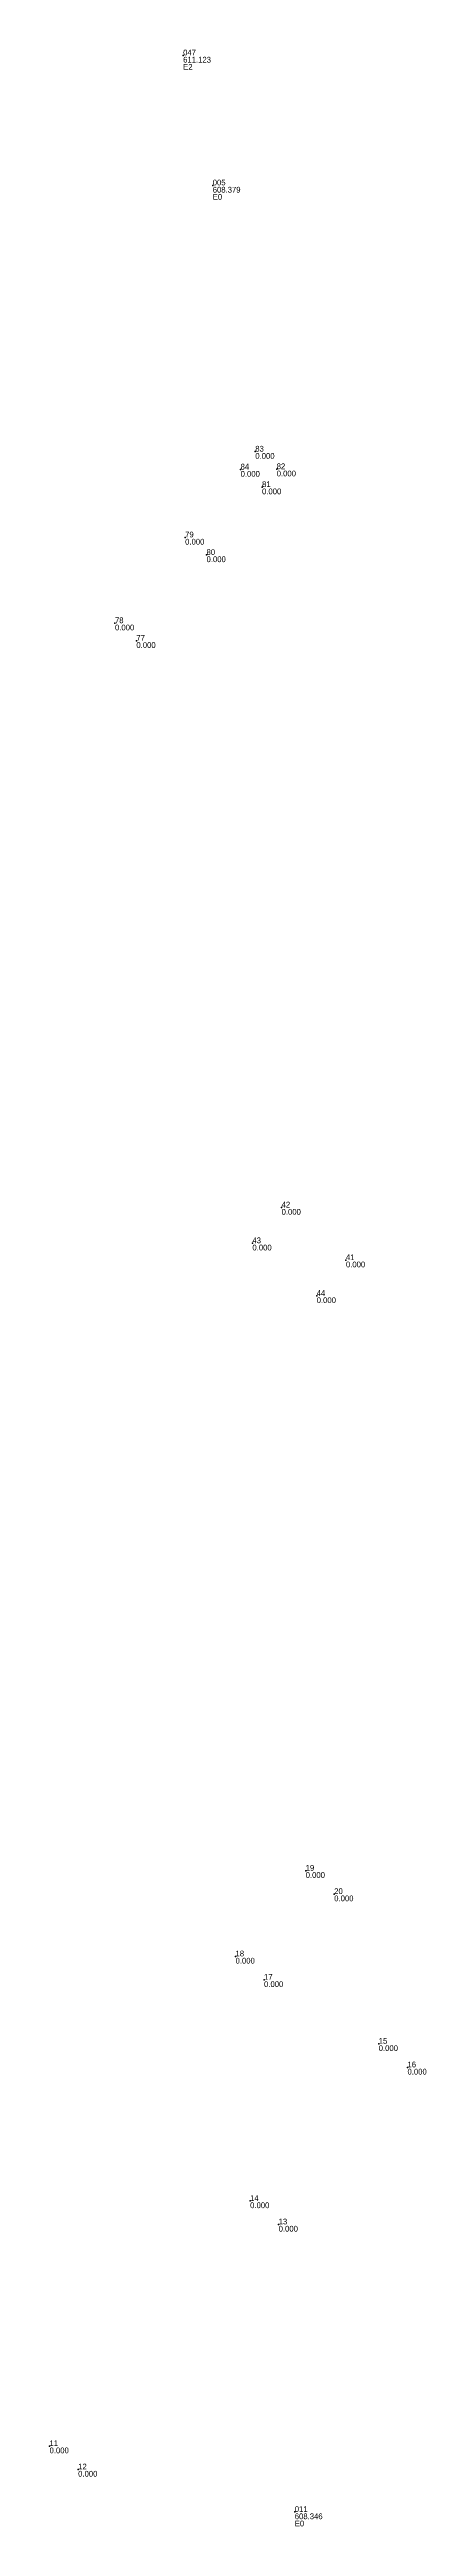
# Model space of a CAD drawing. Header units: metres. Extents: x 7512575.9 to 7512638.6, y 4691701.6 to 4691749.4.
# Drawn here: x 7512605.18 to 7512609.27, y 4691710.45 to 4691737.28 of the extents above; entities that cross this region are included whole.
import ezdxf

# ---------------------------------------------------------------- set-up
doc = ezdxf.new("R2010")
doc.units = ezdxf.units.M
doc.header["$PDSIZE"] = 0.935993
doc.layers.get('0').update_dxf_attribs({"color": 8})
for name, color, linetype in [('PNTDESC', 1, 'Continuous'), ('PNTELEV', 2, 'Continuous'), ('PNTNO', 3, 'Continuous')]:
    doc.layers.add(name, color=color, linetype=linetype)

msp = doc.modelspace()

# ---------------------------------------------------------------- linework, layer by layer
for p in [(7512606.631507, 4691737.214682, 611.123167), (7512606.951918, 4691735.806496, 608.378678), (7512607.413, 4691732.923), (7512607.254, 4691732.729), (7512607.645, 4691732.733), (7512607.486, 4691732.539), (7512606.653, 4691731.994), (7512606.885, 4691731.804), (7512605.893, 4691731.065), (7512606.125, 4691730.875), (7512607.698, 4691724.736), (7512607.382, 4691724.349), (7512608.395, 4691724.166), (7512608.078, 4691723.779), (7512607.959, 4691717.553), (7512608.268, 4691717.3), (7512607.199, 4691716.625), (7512607.508, 4691716.371), (7512608.75, 4691715.678), (7512609.062, 4691715.423), (7512607.357, 4691713.976), (7512607.666, 4691713.722), (7512605.184, 4691711.321), (7512605.494, 4691711.068), (7512607.840716, 4691710.607301, 608.346229)]:
    msp.add_point(p)

# ---------------------------------------------------------------- texts
at = {"layer": 'PNTDESC', "color": 8}
for s, p in [('E2', (7512606.631507, 4691737.058683)), ('E0', (7512606.951918, 4691735.650497)), ('E0', (7512607.840716, 4691710.451302))]:
    msp.add_text(s, height=0.0624, dxfattribs=at).set_placement(p)
at = {"layer": 'PNTELEV'}
for s, p in [('611.123', (7512606.631507, 4691737.136683)), ('608.379', (7512606.951918, 4691735.728497)), ('0.000', (7512607.413, 4691732.845001)), ('0.000', (7512607.254, 4691732.651001)), ('0.000', (7512607.645, 4691732.655001)), ('0.000', (7512607.486, 4691732.461001)), ('0.000', (7512606.653, 4691731.916001)), ('0.000', (7512606.885, 4691731.726001)), ('0.000', (7512605.893, 4691730.987001)), ('0.000', (7512606.125, 4691730.797001)), ('0.000', (7512607.698, 4691724.658001)), ('0.000', (7512607.382, 4691724.271001)), ('0.000', (7512608.395, 4691724.088001)), ('0.000', (7512608.078, 4691723.701001)), ('0.000', (7512607.959, 4691717.475001)), ('0.000', (7512608.268, 4691717.222001)), ('0.000', (7512607.199, 4691716.547001)), ('0.000', (7512607.508, 4691716.293001)), ('0.000', (7512608.75, 4691715.600001)), ('0.000', (7512609.062, 4691715.345001)), ('0.000', (7512607.357, 4691713.898001)), ('0.000', (7512607.666, 4691713.644001)), ('0.000', (7512605.184, 4691711.243001)), ('0.000', (7512605.494, 4691710.990001)), ('608.346', (7512607.840716, 4691710.529301))]:
    msp.add_text(s, height=0.0624, dxfattribs=at).set_placement(p)
at = {"layer": 'PNTNO', "color": 8}
for s, p in [('047', (7512606.631507, 4691737.214682)), ('005', (7512606.951918, 4691735.806496)), ('83', (7512607.413, 4691732.923)), ('84', (7512607.254, 4691732.729)), ('81', (7512607.486, 4691732.539)), ('82', (7512607.645, 4691732.733)), ('79', (7512606.653, 4691731.994)), ('80', (7512606.885, 4691731.804)), ('78', (7512605.893, 4691731.065)), ('77', (7512606.125, 4691730.875)), ('42', (7512607.698, 4691724.736)), ('43', (7512607.382, 4691724.349)), ('41', (7512608.395, 4691724.166)), ('44', (7512608.078, 4691723.779)), ('19', (7512607.959, 4691717.553)), ('20', (7512608.268, 4691717.3)), ('18', (7512607.199, 4691716.625)), ('17', (7512607.508, 4691716.371)), ('15', (7512608.75, 4691715.678)), ('16', (7512609.062, 4691715.423)), ('14', (7512607.357, 4691713.976)), ('13', (7512607.666, 4691713.722)), ('11', (7512605.184, 4691711.321)), ('12', (7512605.494, 4691711.068)), ('011', (7512607.840716, 4691710.607301))]:
    msp.add_text(s, height=0.0624, dxfattribs=at).set_placement(p)

doc.saveas('drawing.dxf')
